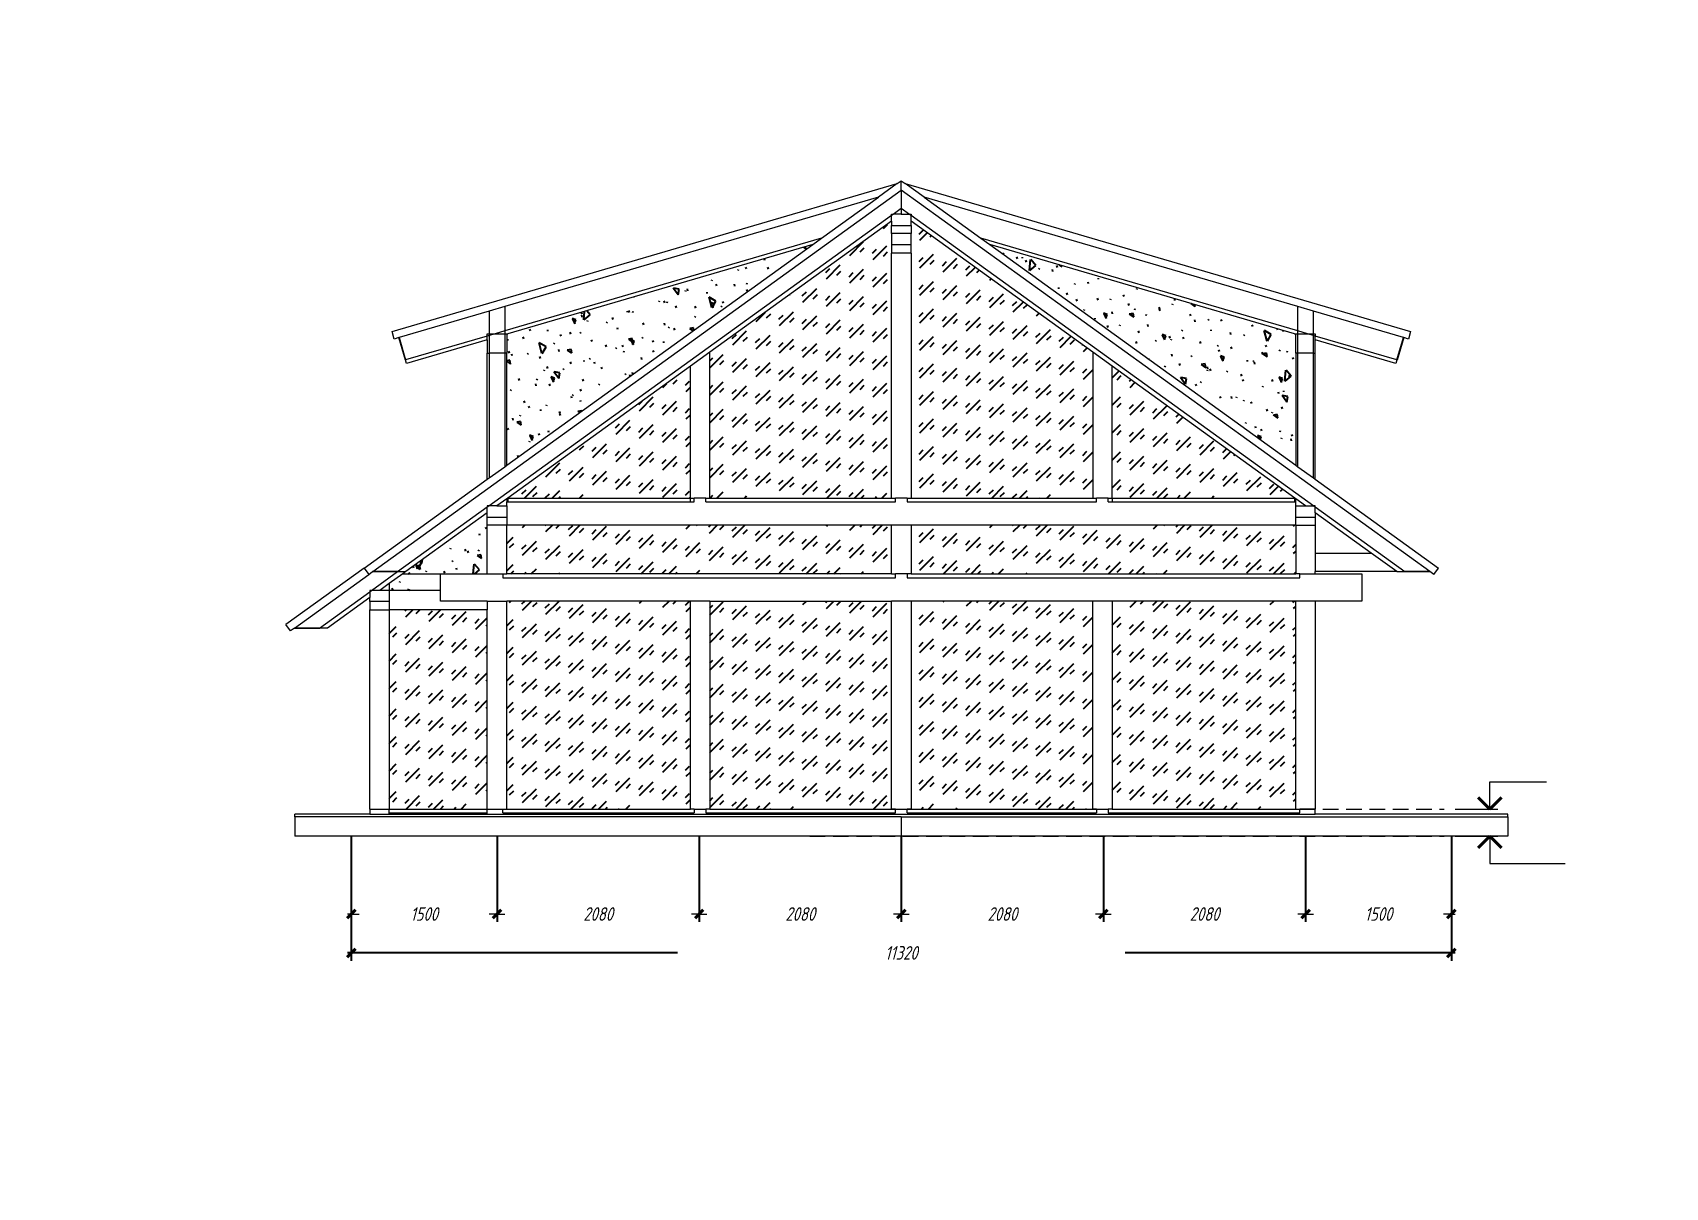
# Model space of a CAD drawing. Header units: millimetres. Extents: x 0 to 5040, y 0 to 770.
# Drawn here: x 3360 to 3780, y 0 to 297 of the extents above; entities that cross this region are included whole.
import ezdxf

# ---------------------------------------------------------------- set-up
doc = ezdxf.new("R2010")
doc.units = ezdxf.units.MM
for name, pattern in [('K5LT32768', [0]), ('K5LT_BASIC', [0]), ('K5LT_DASHED', [6, 4, -2]), ('K5LT_THIN', [0])]:
    doc.linetypes.add(name, pattern=pattern)
doc.layers.add('Системный слой', color=7, linetype='Continuous')
doc.styles.add('KDIMTEXTSTYLE', font='GOST_AU.SHX', dxfattribs={"width": 0.96, "oblique": 15, "height": 5})
doc.styles.add('KTEXTSTYLE', font='GOST_AU.SHX', dxfattribs={"width": 0.96, "height": 5})
doc.dimstyles.new('KDIMSTYLE (0.03)', dxfattribs={"dimtxt": 5, "dimasz": 1, "dimexe": 2, "dimexo": 0, "dimgap": 1, "dimtad": 1, "dimlfac": 40, "dimtxsty": 'KDIMTEXTSTYLE', "dimsah": 1, "dimcen": 0, "dimdle": 1, "dimadec": 0, "dimazin": 0, "dimtfac": 0.667, "dimtmove": 0, "dimatfit": 3, "dimfxl": 0, "dimtvp": 1, "dimtolj": 1, "dimtzin": 0, "dimarcsym": 0})
pattern_1 = [(40, (7.66, 6.428), (-20.5692, 24.51342), [2, -30]), (130, (9.193, 7.713), (-24.51342, -20.5692), [2, -30]), (85, (7.66, 6.428), (-20.56883, 24.51297), [2.828, -42.426]), (60, (9.193, 7.713), (-27.7128, 16), [2, -30]), (150, (10.192, 9.445), (-16, -27.7128), [2, -30]), (105, (9.193, 7.713), (-27.7123, 15.9997), [2.828, -42.426]), (80, (16.853, 14.141), (-26.0974, 4.60168), [1.5, -25]), (170, (17.114, 15.618), (-4.60168, -26.0974), [1.5, -25]), (125, (16.853, 14.141), (-26.09695, 4.6016), [2.121, -35.355]), (100, (-18.796, -15.771), (-15.756924, -2.77837), [1, -15]), (190, (-18.97, -14.787), (2.77837, -15.756924), [1, -15]), (145, (-18.796, -15.771), (-15.75733, -2.778442), [1.414, -21.213]), (70, (1.233, 14.088), (-15.03508, 5.47232), [1, -15]), (160, (1.575, 15.028), (-5.47232, -15.03508), [1, -15]), (115, (1.233, 14.088), (-15.03547, 5.472463), [1.414, -21.213]), (85, (0, 0), (-9.351857, 7.84492), [0.3, -10]), (65, (0, 0), (-2.4184476, 6.64463), [0.3, -10]), (105, (0, 0), (-6.1930747, 7.6580563), [0.5, -12]), (110, (0, 0), (-7.945929, 1.36463), [0.5, -7])]

msp = doc.modelspace()

# ---------------------------------------------------------------- blocks, each defined once
blk = doc.blocks.new('U96')
at = {"layer": 'Системный слой', "color": 7, "linetype": 'K5LT_THIN', "lineweight": 18}
for p, q in [((3734.89, 97.3), (3734.89, 104.3)), ((3734.89, 104.3), (3749.42, 104.3)), ((3725.9, 97.3), (3736.89, 97.3))]:
    blk.add_line(p, q, dxfattribs=at)
at = {"layer": 'Системный слой', "color": 5, "linetype": 'K5LT_BASIC', "lineweight": 40}
for p, q in [((3731.89, 100.3), (3734.89, 97.3)), ((3734.89, 97.3), (3737.89, 100.3))]:
    blk.add_line(p, q, dxfattribs=at)
blk = doc.blocks.new('U97')
at = {"layer": 'Системный слой', "color": 7, "linetype": 'K5LT_THIN', "lineweight": 18}
for p, q in [((3725.9, 90.3), (3736.89, 90.3)), ((3734.89, 90.3), (3734.89, 83.3)), ((3734.89, 83.3), (3754.27, 83.3))]:
    blk.add_line(p, q, dxfattribs=at)
at = {"layer": 'Системный слой', "color": 5, "linetype": 'K5LT_BASIC', "lineweight": 40}
for p, q in [((3734.89, 90.3), (3731.89, 87.3)), ((3737.89, 87.3), (3734.89, 90.3))]:
    blk.add_line(p, q, dxfattribs=at)
blk = doc.blocks.new('U95')
at = {"layer": 'Системный слой', "color": 7, "linetype": 'K5LT_DASHED', "lineweight": 18}
for p, q in [((3559.89, 97.3), (3723.09, 97.3)), ((3559.89, 90.3), (3723.09, 90.3))]:
    blk.add_line(p, q, dxfattribs=at)
at = {"layer": 'Системный слой'}
for name in ['U96', 'U97']:
    blk.add_blockref(name, (0, 0), dxfattribs=at)
blk = doc.blocks.new('U98')
at = {"layer": 'Системный слой', "color": 7, "linetype": 'K5LT32768', "lineweight": 18}
for p, q in [((3447.47, 158.39), (3583.45, 256.45)), ((3452.44, 220.12), (3582.41, 258.17)), ((3582.41, 258.17), (3577.55, 254.66)), ((3582.41, 258.17), (3583.45, 258.92)), ((3583.45, 258.92), (3584.49, 258.17)), ((3583.45, 256.45), (3583.45, 258.92)), ((3583.45, 256.45), (3583.45, 251.83)), ((3719.44, 158.39), (3583.45, 256.45)), ((3584.49, 258.17), (3714.46, 220.12)), ((3589.36, 254.66), (3584.49, 258.17)), ((3577.55, 254.66), (3481.45, 226.53)), ((3562.95, 244.14), (3577.55, 254.66)), ((3589.36, 254.66), (3603.95, 244.14)), ((3685.45, 226.53), (3589.36, 254.66)), ((3477.33, 175.3), (3580.95, 250.03)), ((3580.95, 248.5), (3534.2, 214.78)), ((3580.95, 250.03), (3580.95, 250.3)), ((3580.95, 250.3), (3581.33, 250.3)), ((3580.95, 250.03), (3581.33, 250.3)), ((3580.95, 248.5), (3580.95, 250.03)), ((3580.95, 248.5), (3580.95, 247.42)), ((3581.33, 250.3), (3583.45, 251.83)), ((3583.45, 250.3), (3581.33, 250.3)), ((3583.45, 251.83), (3585.57, 250.3)), ((3583.45, 251.83), (3583.45, 250.3)), ((3583.45, 250.3), (3585.57, 250.3)), ((3585.57, 250.3), (3585.95, 250.3)), ((3585.57, 250.3), (3585.95, 250.03)), ((3585.95, 250.3), (3585.95, 250.03)), ((3585.95, 250.03), (3689.57, 175.3)), ((3585.95, 248.5), (3585.95, 250.03)), ((3632.7, 214.78), (3585.95, 248.5)), ((3585.95, 247.42), (3585.95, 248.5)), ((3562.95, 244.14), (3481.45, 220.28)), ((3560.7, 242.51), (3562.95, 244.14)), ((3580.95, 247.42), (3585.95, 247.42)), ((3580.95, 245.3), (3580.95, 247.42)), ((3580.95, 245.3), (3580.95, 242.42)), ((3585.95, 245.3), (3580.95, 245.3)), ((3585.95, 247.42), (3585.95, 245.3)), ((3585.95, 242.42), (3585.95, 245.3)), ((3603.95, 244.14), (3606.2, 242.51)), ((3685.45, 220.28), (3603.95, 244.14)), ((3481.95, 185.72), (3560.7, 242.51)), ((3560.7, 242.51), (3482.27, 219.55)), ((3585.95, 242.42), (3580.95, 242.42)), ((3580.95, 242.42), (3580.95, 240.3)), ((3580.95, 177.3), (3580.95, 240.3)), ((3585.95, 240.3), (3580.95, 240.3)), ((3585.95, 240.3), (3585.95, 242.42)), ((3585.95, 240.3), (3585.95, 177.3)), ((3684.63, 219.55), (3606.2, 242.51)), ((3606.2, 242.51), (3684.95, 185.72)), ((3477.45, 225.36), (3454.27, 218.57)), ((3481.45, 226.53), (3477.45, 225.36)), ((3477.45, 225.36), (3477.45, 219.55)), ((3481.45, 226.53), (3481.45, 220.28)), ((3685.45, 220.28), (3685.45, 226.53)), ((3689.45, 225.36), (3685.45, 226.53)), ((3689.45, 219.55), (3689.45, 225.36)), ((3712.64, 218.57), (3689.45, 225.36)), ((3453, 218.2), (3452.44, 220.12)), ((3454.2, 218.55), (3453, 218.2)), ((3454.27, 218.57), (3454.2, 218.55)), ((3455.89, 212.79), (3454.2, 218.55)), ((3454.27, 218.57), (3455.95, 212.81)), ((3476.95, 218.96), (3455.95, 212.81)), ((3476.95, 219.55), (3477.45, 219.55)), ((3476.95, 218.96), (3476.95, 219.55)), ((3477.45, 219.11), (3476.95, 218.96)), ((3476.95, 217.99), (3476.95, 218.96)), ((3477.45, 219.55), (3477.45, 219.11)), ((3477.45, 219.55), (3478.97, 219.55)), ((3478.97, 219.55), (3477.45, 219.11)), ((3477.45, 219.11), (3477.45, 214.55)), ((3481.45, 220.28), (3478.97, 219.55)), ((3478.97, 219.55), (3481.45, 219.55)), ((3481.45, 220.28), (3481.45, 219.55)), ((3481.45, 219.55), (3481.45, 214.55)), ((3481.45, 219.55), (3481.95, 219.55)), ((3481.95, 219.55), (3481.95, 214.55)), ((3481.95, 219.55), (3482.27, 219.55)), ((3684.63, 219.55), (3684.95, 219.55)), ((3684.95, 214.55), (3684.95, 219.55)), ((3684.95, 219.55), (3685.45, 219.55)), ((3687.93, 219.55), (3685.45, 220.28)), ((3685.45, 219.55), (3685.45, 220.28)), ((3685.45, 219.55), (3687.93, 219.55)), ((3685.45, 214.55), (3685.45, 219.55)), ((3689.45, 219.11), (3687.93, 219.55)), ((3687.93, 219.55), (3689.45, 219.55)), ((3689.45, 219.11), (3689.45, 219.55)), ((3689.45, 219.55), (3689.95, 219.55)), ((3689.45, 214.55), (3689.45, 219.11)), ((3689.95, 218.96), (3689.45, 219.11)), ((3689.95, 219.55), (3689.95, 218.96)), ((3710.95, 212.81), (3689.95, 218.96)), ((3689.95, 217.99), (3689.95, 218.96)), ((3710.95, 212.81), (3712.64, 218.57)), ((3712.7, 218.55), (3711.02, 212.79)), ((3712.7, 218.55), (3712.64, 218.57)), ((3713.9, 218.2), (3712.7, 218.55)), ((3714.46, 220.12), (3713.9, 218.2)), ((3476.95, 217.99), (3456.21, 211.92)), ((3476.95, 217.99), (3476.95, 214.55)), ((3476.95, 214.55), (3477.45, 214.55)), ((3476.95, 182.12), (3476.95, 214.55)), ((3477.45, 214.55), (3477.45, 182.48)), ((3481.45, 214.55), (3477.45, 214.55)), ((3481.95, 214.55), (3481.45, 214.55)), ((3481.45, 214.55), (3481.45, 185.36)), ((3481.95, 185.72), (3481.95, 214.55)), ((3534.2, 214.78), (3529.2, 211.18)), ((3534.2, 177.3), (3534.2, 214.78)), ((3637.7, 211.18), (3632.7, 214.78)), ((3632.7, 214.78), (3632.7, 177.3)), ((3684.95, 214.55), (3684.95, 185.72)), ((3685.45, 214.55), (3684.95, 214.55)), ((3685.45, 185.36), (3685.45, 214.55)), ((3689.45, 214.55), (3685.45, 214.55)), ((3689.45, 214.55), (3689.95, 214.55)), ((3689.45, 182.48), (3689.45, 214.55)), ((3710.69, 211.92), (3689.95, 217.99)), ((3689.95, 214.55), (3689.95, 217.99)), ((3689.95, 182.12), (3689.95, 214.55)), ((3455.95, 212.81), (3455.89, 212.79)), ((3456.21, 211.92), (3455.95, 212.81)), ((3529.2, 211.18), (3482.2, 177.28)), ((3529.2, 177.3), (3529.2, 211.18)), ((3684.7, 177.28), (3637.7, 211.18)), ((3637.7, 177.3), (3637.7, 211.18)), ((3710.95, 212.81), (3710.69, 211.92)), ((3711.02, 212.79), (3710.95, 212.81)), ((3477.45, 182.48), (3481.45, 185.36)), ((3481.45, 185.36), (3481.95, 185.72)), ((3684.95, 185.72), (3685.45, 185.36)), ((3685.45, 185.36), (3689.45, 182.48)), ((3445.27, 159.27), (3476.95, 182.12)), ((3476.95, 182.12), (3477.45, 182.48)), ((3689.45, 182.48), (3689.95, 182.12)), ((3689.95, 182.12), (3721.64, 159.27)), ((3481.95, 177.1), (3479.45, 175.3)), ((3482.2, 177.28), (3481.95, 177.1)), ((3481.95, 177.1), (3481.95, 176.28)), ((3482.2, 177.28), (3482.2, 176.28)), ((3482.2, 177.28), (3529.2, 177.28)), ((3529.2, 177.28), (3529.2, 177.3)), ((3529.2, 177.3), (3530.2, 177.3)), ((3529.2, 176.28), (3529.2, 177.28)), ((3530.2, 176.28), (3530.2, 177.3)), ((3533.2, 177.3), (3530.2, 177.3)), ((3533.2, 176.28), (3533.2, 177.3)), ((3533.2, 177.3), (3534.2, 177.3)), ((3534.2, 177.3), (3534.2, 177.28)), ((3534.2, 177.28), (3580.95, 177.28)), ((3580.95, 177.28), (3580.95, 177.3)), ((3580.95, 177.3), (3581.95, 177.3)), ((3581.95, 176.28), (3581.95, 177.3)), ((3584.95, 177.3), (3581.95, 177.3)), ((3584.95, 177.3), (3584.95, 176.28)), ((3584.95, 177.3), (3585.95, 177.3)), ((3585.95, 177.3), (3585.95, 177.28)), ((3585.95, 177.28), (3632.7, 177.28)), ((3632.7, 177.3), (3633.7, 177.3)), ((3632.7, 177.28), (3632.7, 177.3)), ((3633.7, 176.28), (3633.7, 177.3)), ((3636.7, 177.3), (3633.7, 177.3)), ((3636.7, 176.28), (3636.7, 177.3)), ((3636.7, 177.3), (3637.7, 177.3)), ((3637.7, 177.3), (3637.7, 177.28)), ((3637.7, 177.28), (3684.7, 177.28)), ((3637.7, 177.28), (3637.7, 176.28)), ((3684.7, 176.28), (3684.7, 177.28)), ((3684.95, 177.1), (3684.7, 177.28)), ((3687.45, 175.3), (3684.95, 177.1)), ((3684.95, 176.28), (3684.95, 177.1)), ((3453.88, 158.39), (3476.95, 175.03)), ((3476.95, 173.5), (3456, 158.39)), ((3477.33, 175.3), (3476.95, 175.3)), ((3476.95, 175.3), (3476.95, 175.03)), ((3476.95, 175.03), (3477.33, 175.3)), ((3476.95, 173.5), (3476.95, 175.03)), ((3476.95, 172.42), (3476.95, 173.5)), ((3476.95, 172.42), (3481.95, 172.42)), ((3476.95, 170.3), (3476.95, 172.42)), ((3479.45, 175.3), (3477.33, 175.3)), ((3479.45, 175.3), (3481.95, 175.3)), ((3481.95, 176.28), (3482.2, 176.28)), ((3481.95, 175.3), (3481.95, 176.28)), ((3481.95, 175.3), (3481.95, 172.42)), ((3481.95, 172.42), (3481.95, 170.3)), ((3482.2, 176.28), (3529.2, 176.28)), ((3529.2, 176.28), (3530.2, 176.28)), ((3533.2, 176.28), (3581.95, 176.28)), ((3584.95, 176.28), (3633.7, 176.28)), ((3636.7, 176.28), (3637.7, 176.28)), ((3637.7, 176.28), (3684.7, 176.28)), ((3684.7, 176.28), (3684.95, 176.28)), ((3684.95, 175.3), (3684.95, 176.28)), ((3684.95, 172.42), (3684.95, 175.3)), ((3684.95, 175.3), (3687.45, 175.3)), ((3684.95, 170.3), (3684.95, 172.42)), ((3684.95, 172.42), (3689.95, 172.42)), ((3687.45, 175.3), (3689.57, 175.3)), ((3689.95, 175.3), (3689.57, 175.3)), ((3689.57, 175.3), (3689.95, 175.03)), ((3689.95, 175.03), (3689.95, 175.3)), ((3689.95, 175.03), (3713.02, 158.39)), ((3689.95, 173.5), (3689.95, 175.03)), ((3704.32, 163.14), (3689.95, 173.5)), ((3689.95, 173.5), (3689.95, 172.42)), ((3689.95, 172.42), (3689.95, 170.3)), ((3476.95, 157.8), (3476.95, 170.3)), ((3481.95, 170.3), (3476.95, 170.3)), ((3580.95, 170.3), (3481.95, 170.3)), ((3481.95, 157.8), (3481.95, 170.3)), ((3580.95, 157.8), (3580.95, 170.3)), ((3585.95, 170.3), (3580.95, 170.3)), ((3585.95, 170.3), (3585.95, 157.8)), ((3684.95, 170.3), (3585.95, 170.3)), ((3684.95, 170.3), (3684.95, 157.8)), ((3684.95, 170.3), (3689.95, 170.3)), ((3689.95, 170.3), (3689.95, 163.14)), ((3689.95, 163.14), (3689.95, 158.39)), ((3689.95, 163.14), (3704.32, 163.14)), ((3710.9, 158.39), (3704.32, 163.14)), ((3445.27, 159.27), (3425.14, 144.75)), ((3427.34, 143.87), (3446.44, 157.64)), ((3445.27, 159.27), (3446.44, 157.64)), ((3446.44, 157.64), (3447.45, 158.38)), ((3447.17, 153.55), (3453.86, 158.38)), ((3447.47, 158.39), (3447.45, 158.38)), ((3447.45, 158.38), (3453.86, 158.38)), ((3453.88, 158.39), (3447.47, 158.39)), ((3455.19, 157.8), (3451.7, 155.29)), ((3453.86, 158.38), (3453.88, 158.39)), ((3453.88, 158.39), (3456, 158.39)), ((3456, 158.39), (3455.19, 157.8)), ((3455.19, 157.8), (3464.95, 157.8)), ((3464.95, 157.8), (3476.95, 157.8)), ((3464.95, 153.55), (3464.95, 157.8)), ((3476.95, 157.8), (3480.95, 157.8)), ((3480.95, 157.8), (3480.95, 156.8)), ((3480.95, 157.8), (3481.95, 157.8)), ((3480.95, 156.8), (3581.95, 156.8)), ((3580.95, 157.8), (3481.95, 157.8)), ((3580.95, 157.8), (3581.95, 157.8)), ((3581.95, 156.8), (3581.95, 157.8)), ((3584.95, 157.8), (3581.95, 157.8)), ((3584.95, 157.8), (3584.95, 156.8)), ((3585.95, 157.8), (3584.95, 157.8)), ((3584.95, 156.8), (3685.95, 156.8)), ((3585.95, 157.8), (3684.95, 157.8)), ((3685.95, 157.8), (3684.95, 157.8)), ((3685.95, 156.8), (3685.95, 157.8)), ((3685.95, 157.8), (3689.95, 157.8)), ((3710.9, 158.39), (3689.95, 158.39)), ((3689.95, 157.8), (3689.95, 158.39)), ((3689.95, 157.8), (3701.95, 157.8)), ((3701.95, 157.8), (3701.95, 150.8)), ((3710.9, 158.39), (3713.02, 158.39)), ((3713.04, 158.38), (3713.02, 158.39)), ((3719.44, 158.39), (3713.02, 158.39)), ((3713.04, 158.38), (3719.45, 158.38)), ((3719.45, 158.38), (3719.44, 158.39)), ((3720.47, 157.64), (3719.45, 158.38)), ((3720.47, 157.64), (3721.64, 159.27)), ((3433.75, 143.87), (3446.7, 153.21)), ((3446.7, 151.68), (3435.87, 143.87)), ((3446.7, 153.21), (3447.17, 153.55)), ((3447.17, 153.55), (3446.7, 153.55)), ((3446.7, 153.55), (3446.7, 153.21)), ((3446.7, 153.21), (3446.7, 152.6)), ((3446.7, 152.6), (3446.7, 151.68)), ((3446.7, 150.68), (3446.7, 151.68)), ((3448.03, 153.55), (3447.17, 153.55)), ((3449.29, 153.55), (3448.03, 153.55)), ((3451.7, 155.29), (3449.29, 153.55)), ((3451.7, 153.55), (3449.29, 153.55)), ((3451.7, 155.29), (3451.7, 153.55)), ((3464.95, 153.55), (3451.7, 153.55)), ((3451.7, 153.55), (3451.7, 150.68)), ((3464.95, 150.8), (3464.95, 153.55)), ((3451.7, 150.68), (3446.7, 150.68)), ((3446.7, 150.68), (3446.7, 148.55)), ((3446.7, 97.3), (3446.7, 148.55)), ((3446.7, 148.55), (3451.7, 148.55)), ((3451.7, 150.68), (3451.7, 148.55)), ((3476.95, 148.55), (3451.7, 148.55)), ((3451.7, 148.55), (3451.7, 97.3)), ((3476.95, 150.8), (3464.95, 150.8)), ((3476.95, 150.8), (3476.95, 148.55)), ((3476.95, 150.8), (3481.95, 150.8)), ((3476.95, 97.3), (3476.95, 148.55)), ((3529.2, 150.8), (3481.95, 150.8)), ((3481.95, 97.3), (3481.95, 150.8)), ((3529.2, 97.3), (3529.2, 150.8)), ((3534.2, 150.8), (3529.2, 150.8)), ((3534.2, 150.8), (3534.2, 97.3)), ((3534.2, 150.8), (3580.95, 150.8)), ((3580.95, 97.3), (3580.95, 150.8)), ((3585.95, 150.8), (3580.95, 150.8)), ((3585.95, 150.8), (3585.95, 97.3)), ((3632.7, 150.8), (3585.95, 150.8)), ((3632.7, 97.3), (3632.7, 150.8)), ((3637.7, 150.8), (3632.7, 150.8)), ((3637.7, 150.8), (3637.7, 97.3)), ((3684.95, 150.8), (3637.7, 150.8)), ((3684.95, 97.3), (3684.95, 150.8)), ((3689.95, 150.8), (3684.95, 150.8)), ((3701.95, 150.8), (3689.95, 150.8)), ((3689.95, 150.8), (3689.95, 97.3)), ((3426.31, 143.13), (3425.14, 144.75)), ((3427.33, 143.86), (3426.31, 143.13)), ((3427.34, 143.87), (3427.33, 143.86)), ((3433.74, 143.86), (3427.33, 143.86)), ((3427.34, 143.87), (3433.75, 143.87)), ((3433.75, 143.87), (3433.74, 143.86)), ((3435.87, 143.87), (3433.75, 143.87)), ((3446.7, 97.3), (3446.7, 96)), ((3446.7, 97.3), (3451.7, 97.3)), ((3451.7, 97.3), (3476.95, 97.3)), ((3451.7, 96.3), (3451.7, 97.3)), ((3476.95, 96.3), (3476.95, 97.3)), ((3476.95, 97.3), (3480.95, 97.3)), ((3480.95, 96.3), (3480.95, 97.3)), ((3480.95, 97.3), (3481.95, 97.3)), ((3481.95, 97.3), (3529.2, 97.3)), ((3530.2, 97.3), (3529.2, 97.3)), ((3530.2, 97.3), (3533.2, 97.3)), ((3530.2, 97.3), (3530.2, 96.3)), ((3533.2, 97.3), (3533.2, 96.3)), ((3534.2, 97.3), (3533.2, 97.3)), ((3534.2, 97.3), (3580.95, 97.3)), ((3581.95, 97.3), (3580.95, 97.3)), ((3581.95, 97.3), (3584.95, 97.3)), ((3581.95, 96.3), (3581.95, 97.3)), ((3584.95, 96.3), (3584.95, 97.3)), ((3585.95, 97.3), (3584.95, 97.3)), ((3585.95, 97.3), (3632.7, 97.3)), ((3633.7, 97.3), (3632.7, 97.3)), ((3633.7, 97.3), (3636.7, 97.3)), ((3633.7, 97.3), (3633.7, 96.3)), ((3636.7, 97.3), (3636.7, 96.3)), ((3637.7, 97.3), (3636.7, 97.3)), ((3637.7, 97.3), (3684.95, 97.3)), ((3684.95, 97.3), (3685.95, 97.3)), ((3685.95, 96.3), (3685.95, 97.3)), ((3689.95, 97.3), (3685.95, 97.3)), ((3689.95, 96), (3689.95, 97.3)), ((3446.7, 96), (3427.45, 96)), ((3427.45, 95.3), (3427.45, 96)), ((3427.45, 95.3), (3427.45, 90.3)), ((3583.45, 95.3), (3427.45, 95.3)), ((3446.7, 96), (3451.7, 96)), ((3451.7, 96.3), (3476.95, 96.3)), ((3451.7, 96), (3451.7, 96.3)), ((3451.7, 96), (3476.95, 96)), ((3476.95, 96), (3476.95, 96.3)), ((3476.95, 96), (3689.95, 96)), ((3480.95, 96.3), (3530.2, 96.3)), ((3533.2, 96.3), (3581.95, 96.3)), ((3583.45, 95.3), (3583.45, 90.3)), ((3583.45, 95.3), (3739.45, 95.3)), ((3584.95, 96.3), (3633.7, 96.3)), ((3636.7, 96.3), (3685.95, 96.3)), ((3739.45, 96), (3689.95, 96)), ((3739.45, 95.3), (3739.45, 96)), ((3739.45, 95.3), (3739.45, 90.3)), ((3583.45, 90.3), (3427.45, 90.3)), ((3739.45, 90.3), (3583.45, 90.3))]:
    blk.add_line(p, q, dxfattribs=at)
blk = doc.blocks.new('KDIMARROW_03')
at = {"layer": 'Системный слой', "color": 0, "linetype": 'K5LT_BASIC', "lineweight": 40}
blk.add_line((-1.06, -1.06), (1.06, 1.06), dxfattribs=at)
at = {"layer": 'Системный слой', "color": 0, "linetype": 'K5LT_THIN', "lineweight": 18}
for q in [(-1, 0), (2, 0)]:
    blk.add_line((0, 0), q, dxfattribs=at)

# ---------------------------------------------------------------- dimensions: what is measured, and where the dimension line sits
at = {"layer": 'Системный слой', "color": 7}
for base, p1, p2, location in [((3441.95304, 70.30094), (3479.45304, 90.30094), (3441.95304, 90.30094), (3460.70304, 70.30094)), ((3441.95304, 60.30094), (3724.95304, 90.30094), (3441.95304, 90.30094), (3583.45304, 60.30094)), ((3479.45304, 70.30094), (3531.45304, 90.30094), (3479.45304, 90.30094), (3505.45304, 70.30094)), ((3531.45304, 70.30094), (3583.45304, 90.30094), (3531.45304, 90.30094), (3557.45304, 70.30094)), ((3583.45304, 70.30094), (3635.45304, 90.30094), (3583.45304, 90.30094), (3609.45304, 70.30094)), ((3635.45304, 70.30094), (3687.45304, 90.30094), (3635.45304, 90.30094), (3661.45304, 70.30094)), ((3687.45304, 70.30094), (3724.95304, 90.30094), (3687.45304, 90.30094), (3706.20304, 70.30094))]:
    msp.add_linear_dim(base=base, p1=p1, p2=p2, location=location, dimstyle='KDIMSTYLE (0.03)', override={"dimexo": 0, "dimpost": '\\H3.5;\\W0.965;\\Q15;<>', "dimblk1": 'KDIMARROW_03', "dimblk2": 'KDIMARROW_03', "dimse1": 0, "dimse2": 0, "dimclrt": 7, "dimtolj": 1}, dxfattribs=at).render()

# ---------------------------------------------------------------- hatches: boundary and pattern name
at = {"layer": 'Системный слой'}
h = msp.add_hatch(dxfattribs=at)
h.set_pattern_fill('', angle=45, style=0, pattern_type=0)
h.set_pattern_definition([(45, (0, 0), (4e-16, 7.071068), [5, -3.5]), (45, (2.6517, 0.884), (4e-16, 7.071068), [1.5, -7]), (45, (-0.177, 1.591), (4e-16, 7.071068), [1.5, -7])])
h.paths.add_polyline_path([(3684.70304, 177.28411), (3637.70304, 211.17834), (3637.70304, 177.30094), (3637.70304, 177.2841)])
h.paths.add_polyline_path([(3585.95304, 240.30094), (3585.95304, 177.30094), (3585.95304, 177.2841), (3632.70304, 177.2841), (3632.70304, 177.30094), (3632.70304, 214.7841), (3585.95304, 248.49805), (3585.95304, 247.42331), (3585.95304, 245.30094), (3585.95304, 242.42331)])
h.paths.add_polyline_path([(3580.95304, 177.30094), (3580.95304, 240.30094), (3580.95304, 242.42331), (3580.95304, 245.30094), (3580.95304, 247.42331), (3580.95304, 248.49805), (3534.20304, 214.7841), (3534.20304, 177.30094), (3534.20304, 177.2841), (3580.95304, 177.2841)])
h.paths.add_polyline_path([(3529.20304, 177.30094), (3529.20304, 211.17834), (3482.20304, 177.28411), (3529.20304, 177.2841)])
h.paths.add_polyline_path([(3580.95304, 170.30094), (3481.95304, 170.30094), (3481.95304, 157.80094), (3580.95304, 157.80094)])
h.paths.add_polyline_path([(3585.95304, 157.80094), (3684.95304, 157.80094), (3684.95304, 170.30094), (3585.95304, 170.30094)])
h.paths.add_polyline_path([(3684.95304, 150.80094), (3637.70304, 150.80094), (3637.70304, 97.30094), (3684.95304, 97.30094)])
h.paths.add_polyline_path([(3632.70304, 97.30094), (3632.70304, 150.80094), (3585.95304, 150.80094), (3585.95304, 97.30094)])
h.paths.add_polyline_path([(3580.95304, 97.30094), (3580.95304, 150.80094), (3534.20304, 150.80094), (3534.20304, 97.30094)])
h.paths.add_polyline_path([(3529.20304, 150.80094), (3481.95304, 150.80094), (3481.95304, 97.30094), (3529.20304, 97.30094)])
h.paths.add_polyline_path([(3476.95304, 97.30093), (3476.95304, 148.55093), (3451.70304, 148.55093), (3451.70304, 97.30094)])
h = msp.add_hatch(dxfattribs=at)
h.set_pattern_fill('', angle=40, style=0, pattern_type=0)
h.set_pattern_definition(pattern_1)
h.paths.add_polyline_path([(3481.95304, 185.72152), (3560.70141, 242.5112), (3482.27119, 219.55094), (3481.95304, 219.55094), (3481.95304, 214.55094)])
h.paths.add_polyline_path([(3606.20466, 242.51121), (3684.95304, 185.72152), (3684.95304, 214.55094), (3684.95304, 219.55094), (3684.6349, 219.55094)])
h = msp.add_hatch(dxfattribs=at)
h.set_pattern_fill('', angle=40, style=0, pattern_type=0)
h.set_pattern_definition(pattern_1)
h.paths.add_polyline_path([(3464.95304, 157.80094), (3455.18638, 157.80094), (3451.70304, 155.28892), (3451.70304, 153.55093), (3464.95304, 153.55093)])
h.paths.add_polyline_path([(3464.95304, 157.80094), (3476.95304, 157.80094), (3476.95304, 170.30094), (3476.95304, 172.42331), (3476.95304, 173.49805), (3456.0012, 158.38855), (3455.18638, 157.80094)])

# ---------------------------------------------------------------- block references
for name in ['U98', 'U95']:
    msp.add_blockref(name, (0, 0), dxfattribs=at)

msp.set_redraw_order([(e.dxf.handle, doc.entitydb.next_handle()) for e in msp.query("TEXT MTEXT ATTDEF DIMENSION ARC_DIMENSION")])  # texts and dimensions are drawn at this point

doc.saveas('drawing.dxf')
